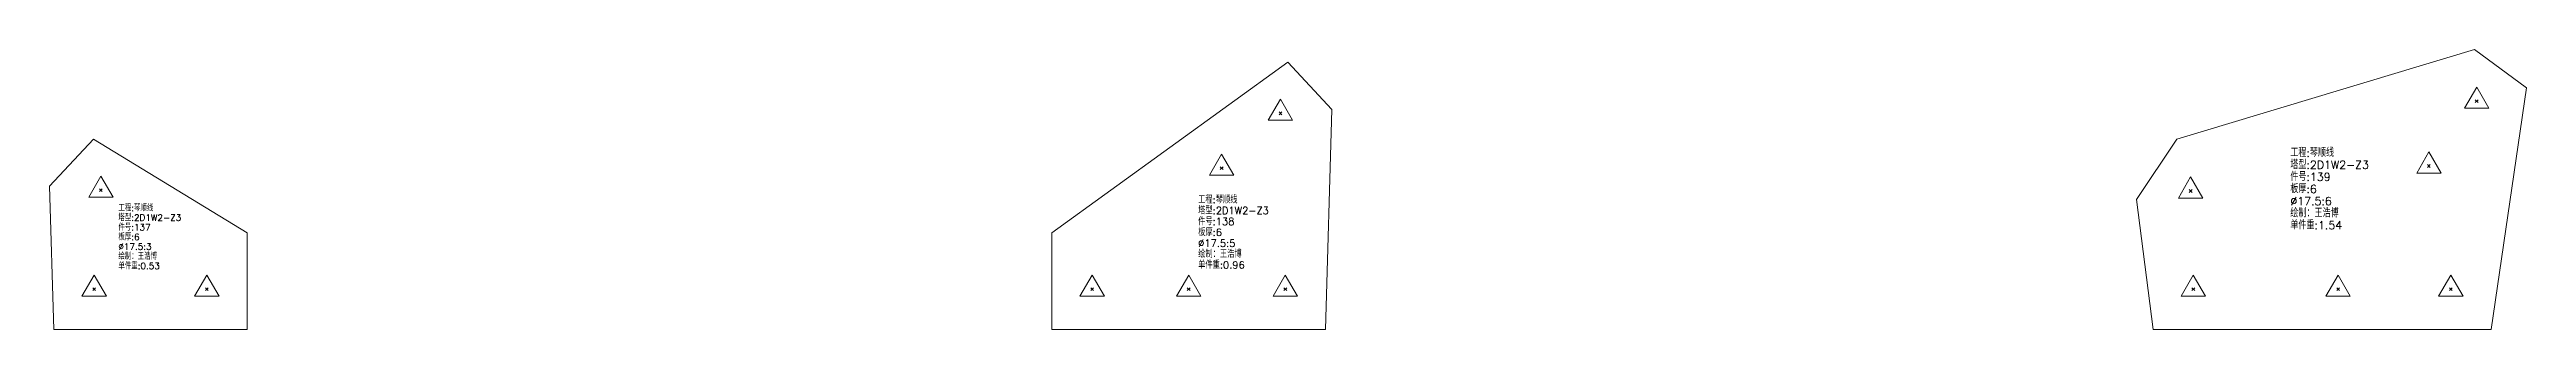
# Model space of a CAD drawing. Extents: x -580 to 8755, y 0 to 14723.
# Drawn here: x 0 to 1539, y 13763 to 13936 of the extents above; entities that cross this region are included whole.
import ezdxf
from ezdxf.enums import TextEntityAlignment as Align

# ---------------------------------------------------------------- set-up
doc = ezdxf.new("R2010")
doc.units = 0
doc.header["$MEASUREMENT"] = 0
doc.layers.add('1', color=7, linetype='CONTINUOUS', lineweight=25)
doc.styles.get("Standard").update_dxf_attribs({"font": 'simplex.shx', "width": 0.7, "height": 3, "bigfont": 'gbhzfs.shx'})

msp = doc.modelspace()

# ---------------------------------------------------------------- texts
at = {"layer": '1', "color": 7, "linetype": 'Continuous', "lineweight": 18}
for s, height, p in [('塔型:2D1W2-Z3', 5, (1392.10357, 13860.66297)), ('工程:琴顺线', 5, (1392.10357, 13868.16297)), ('件号:139', 5, (1392.10357, 13853.16297)), ('板厚:6', 5, (1392.10357, 13845.66297)), ('塔型:2D1W2-Z3', 4, (42.78378, 13828.69834)), ('工程:琴顺线', 4, (42.78378, 13834.69834)), ('塔型:2D1W2-Z3', 4.5, (713.58303, 13832.65985)), ('工程:琴顺线', 4.5, (713.58303, 13839.40985)), ('绘制：王浩博', 5, (1392.10357, 13830.66297)), ('%%c17.5:6', 5, (1392.10357, 13838.16297)), ('件号:137', 4, (42.78378, 13822.69834)), ('板厚:6', 4, (42.78378, 13816.69834)), ('件号:138', 4.5, (713.58303, 13825.90985)), ('板厚:6', 4.5, (713.58303, 13819.15985)), ('%%c17.5:5', 4.5, (713.58303, 13812.40985)), ('单件重:1.54', 5, (1392.10357, 13823.16297)), ('绘制：王浩博', 4, (42.78378, 13804.69834)), ('单件重:0.53', 4, (42.78378, 13798.69834)), ('%%c17.5:3', 4, (42.78378, 13810.69834)), ('绘制：王浩博', 4.5, (713.58303, 13805.65985)), ('单件重:0.96', 4.5, (713.58303, 13798.90985))]:
    msp.add_text(s, height=height, dxfattribs=at).set_placement(p, align=Align.BOTTOM_LEFT)

# ---------------------------------------------------------------- linework, layer by layer
at = {"layer": '1', "color": 7, "linetype": 'Continuous', "lineweight": 18}
for p, q in [((769.32629, 13928.34774), (622.72075, 13822.50353)), ((796.61763, 13899.10424), (769.32629, 13928.34774)), ((1506.58889, 13936.19083), (1321.52517, 13880.54881)), ((1538.78099, 13912.44913), (1506.58889, 13936.19083)), ((1516.78272, 13762.50353), (1538.78099, 13912.44913)), ((792.72075, 13762.50353), (796.61763, 13899.10424)), ((27.29134, 13880.58789), (0, 13851.34439)), ((122.72075, 13822.50353), (27.29134, 13880.58789)), ((1321.52517, 13880.54881), (1296.61764, 13843.07062)), ((0, 13851.34439), (2.72075, 13762.50353)), ((1296.61764, 13843.07062), (1306.78272, 13762.50353)), ((122.72075, 13762.50353), (122.72075, 13822.50353)), ((622.72075, 13822.50353), (622.72075, 13762.50353)), ((2.72075, 13762.50353), (122.72075, 13762.50353)), ((622.72075, 13762.50353), (792.72075, 13762.50353)), ((1306.78272, 13762.50353), (1516.78272, 13762.50353))]:
    msp.add_line(p, q, dxfattribs=at)
at = {"layer": '1', "color": 7, "linetype": 'Continuous', "lineweight": 13}
for p, q in [((1507.84638, 13912.94991), (1500.26888, 13899.82491)), ((1515.42388, 13899.82491), (1507.84638, 13912.94991)), ((764.69478, 13905.4189), (757.11728, 13892.2939)), ((763.81978, 13895.7939), (765.56978, 13897.5439)), ((765.56978, 13895.7939), (763.81978, 13897.5439)), ((772.27228, 13892.2939), (764.69478, 13905.4189)), ((1500.26888, 13899.82491), (1515.42388, 13899.82491)), ((1506.97138, 13903.32491), (1508.72138, 13905.07491)), ((1508.72138, 13903.32491), (1506.97138, 13905.07491)), ((757.11728, 13892.2939), (772.27228, 13892.2939)), ((728.14039, 13871.30472), (720.56289, 13858.17972)), ((735.71789, 13858.17972), (728.14039, 13871.30472)), ((1478.16926, 13872.70978), (1470.59176, 13859.58478)), ((1477.29426, 13863.08478), (1479.04426, 13864.83478)), ((1479.04426, 13863.08478), (1477.29426, 13864.83478)), ((1485.74676, 13859.58478), (1478.16926, 13872.70978)), ((31.92286, 13857.65905), (24.34536, 13844.53405)), ((31.04786, 13848.03405), (32.79786, 13849.78405)), ((32.79786, 13848.03405), (31.04786, 13849.78405)), ((39.50036, 13844.53405), (31.92286, 13857.65905)), ((720.56289, 13858.17972), (735.71789, 13858.17972)), ((727.26539, 13861.67972), (729.01539, 13863.42972)), ((729.01539, 13861.67972), (727.26539, 13863.42972)), ((1330.16937, 13857.13862), (1322.59187, 13844.01362)), ((1329.29437, 13847.51362), (1331.04437, 13849.26362)), ((1331.04437, 13847.51362), (1329.29437, 13849.26362)), ((1337.74687, 13844.01362), (1330.16937, 13857.13862)), ((1470.59176, 13859.58478), (1485.74676, 13859.58478)), ((24.34536, 13844.53405), (39.50036, 13844.53405)), ((1322.59187, 13844.01362), (1337.74687, 13844.01362)), ((27.72075, 13796.25353), (20.14325, 13783.12853)), ((26.84575, 13786.62853), (28.59575, 13788.37853)), ((28.59575, 13786.62853), (26.84575, 13788.37853)), ((35.29825, 13783.12853), (27.72075, 13796.25353)), ((97.72075, 13796.25353), (90.14325, 13783.12853)), ((96.84575, 13786.62853), (98.59575, 13788.37853)), ((98.59575, 13786.62853), (96.84575, 13788.37853)), ((105.29825, 13783.12853), (97.72075, 13796.25353)), ((647.72075, 13796.25353), (640.14325, 13783.12853)), ((646.84575, 13786.62853), (648.59575, 13788.37853)), ((648.59575, 13786.62853), (646.84575, 13788.37853)), ((655.29825, 13783.12853), (647.72075, 13796.25353)), ((707.72075, 13796.25353), (700.14325, 13783.12853)), ((706.84575, 13786.62853), (708.59575, 13788.37853)), ((708.59575, 13786.62853), (706.84575, 13788.37853)), ((715.29825, 13783.12853), (707.72075, 13796.25353)), ((767.72075, 13796.25353), (760.14325, 13783.12853)), ((766.84575, 13786.62853), (768.59575, 13788.37853)), ((768.59575, 13786.62853), (766.84575, 13788.37853)), ((775.29825, 13783.12853), (767.72075, 13796.25353)), ((1331.78272, 13796.25353), (1324.20522, 13783.12853)), ((1330.90772, 13786.62853), (1332.65772, 13788.37853)), ((1332.65772, 13786.62853), (1330.90772, 13788.37853)), ((1339.36022, 13783.12853), (1331.78272, 13796.25353)), ((1421.78272, 13796.25353), (1414.20522, 13783.12853)), ((1420.90772, 13786.62853), (1422.65772, 13788.37853)), ((1422.65772, 13786.62853), (1420.90772, 13788.37853)), ((1429.36022, 13783.12853), (1421.78272, 13796.25353)), ((1491.78272, 13796.25353), (1484.20522, 13783.12853)), ((1490.90772, 13786.62853), (1492.65772, 13788.37853)), ((1492.65772, 13786.62853), (1490.90772, 13788.37853)), ((1499.36022, 13783.12853), (1491.78272, 13796.25353)), ((20.14325, 13783.12853), (35.29825, 13783.12853)), ((90.14325, 13783.12853), (105.29825, 13783.12853)), ((640.14325, 13783.12853), (655.29825, 13783.12853)), ((700.14325, 13783.12853), (715.29825, 13783.12853)), ((760.14325, 13783.12853), (775.29825, 13783.12853)), ((1324.20522, 13783.12853), (1339.36022, 13783.12853)), ((1414.20522, 13783.12853), (1429.36022, 13783.12853)), ((1484.20522, 13783.12853), (1499.36022, 13783.12853))]:
    msp.add_line(p, q, dxfattribs=at)

msp.set_redraw_order([(e.dxf.handle, doc.entitydb.next_handle()) for e in msp.query("TEXT MTEXT ATTDEF DIMENSION ARC_DIMENSION")])  # texts and dimensions are drawn at this point

doc.saveas('drawing.dxf')
